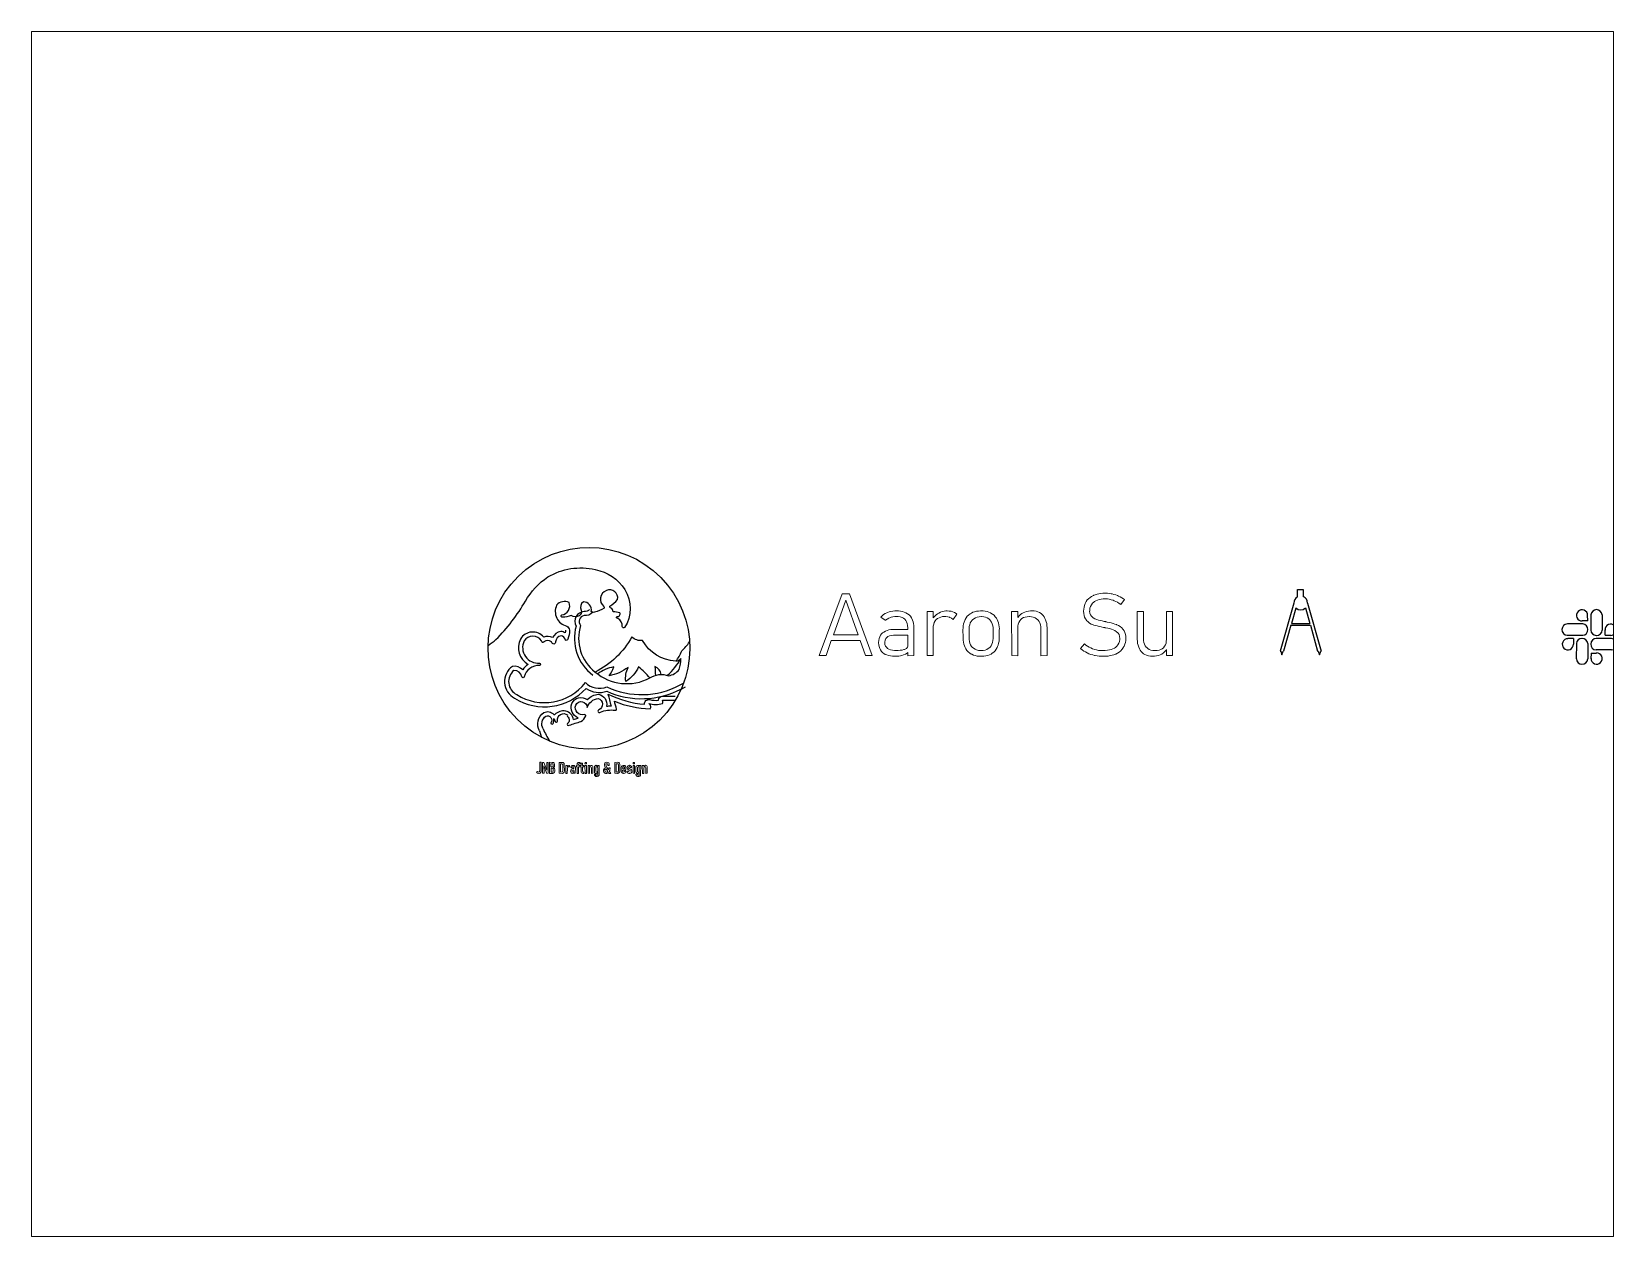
# Paper-space layout 'Layout2' of a CAD drawing. Header units: inches. Extents: x 1.05 to 9.45, y 0.8 to 7.2.
# The model-space entities are those that its viewports show. They can reach past a viewport. Long polylines and large blocks are cut down to what shows.
import ezdxf

# ---------------------------------------------------------------- set-up
doc = ezdxf.new("R2010")
doc.units = ezdxf.units.IN
doc.header["$MEASUREMENT"] = 0
doc.layers.add('T-Shirt Design', color=7, linetype='Continuous')

msp = doc.modelspace()

# ---------------------------------------------------------------- linework, layer by layer
at = {"layer": 'T-Shirt Design'}
for p, q in [((49.97, 72.85), (50.76, 72.07)), ((49.45, 71.37), (48.66, 70.58)), ((49.55, 71.78), (49.25, 72.07)), ((49.55, 71.78), (49.27, 71.5)), ((49.39, 72.26), (50.18, 71.48)), ((51.67, 72.11), (50.89, 71.32)), ((51.18, 71.95), (50.9, 72.22)), ((51.18, 71.95), (51.47, 72.24)), ((52.26, 71.53), (51.48, 70.74)), ((50.04, 70.79), (49.25, 69.99)), ((50.73, 70.63), (51.52, 69.85)), ((51.38, 70.31), (51.65, 70.59)), ((51.38, 70.31), (51.67, 70.02)), ((49.73, 70.14), (49.44, 69.85)), ((49.73, 70.14), (50.01, 69.86)), ((50.14, 70.04), (50.93, 69.25)), ((33.07, 58.37), (33.37, 58.67)), ((33.46, 57.98), (33.07, 58.37)), ((33.37, 58.67), (33.75, 58.3)), ((34.29, 58.19), (37.48, 56.45)), ((34.44, 57.83), (35.48, 57.26)), ((33.59, 57.48), (35.38, 54.31)), ((33.96, 57.34), (34.54, 56.31)), ((34.54, 56.31), (35.48, 57.26)), ((34.6, 56.2), (35.59, 57.2)), ((35.59, 57.2), (37.3, 56.26)), ((37.46, 56.42), (37.48, 56.45)), ((37.59, 56.17), (37.46, 56.42)), ((34.6, 56.2), (35.56, 54.5)), ((37.33, 56.29), (37.3, 56.26)), ((37.33, 56.29), (37.59, 56.17)), ((35.38, 54.31), (35.41, 54.35)), ((35.41, 54.35), (35.66, 54.2)), ((35.53, 54.47), (35.56, 54.5)), ((35.66, 54.2), (35.53, 54.47)), ((1.65, 11.9), (2.08, 11.67))]:
    msp.add_line(p, q, dxfattribs=at)
at = {"layer": 'T-Shirt Design', "color": 139, "lineweight": 0}
for p, q in [((27.83, 50.77), (27.52, 50.46)), ((30.11, 48.51), (27.83, 50.77)), ((27.52, 50.46), (28.96, 49.03)), ((23.56, 48.34), (23.45, 48.24)), ((23.67, 48.43), (23.56, 48.34)), ((23.78, 48.51), (23.67, 48.43)), ((23.83, 48.54), (23.78, 48.51)), ((23.94, 48.61), (23.83, 48.54)), ((24.07, 48.68), (23.94, 48.61)), ((24.2, 48.74), (24.07, 48.68)), ((24.26, 48.76), (24.2, 48.74)), ((24.39, 48.81), (24.26, 48.76)), ((24.28, 48.3), (24.4, 48.35)), ((24.52, 48.84), (24.39, 48.81)), ((24.4, 48.35), (24.54, 48.4)), ((24.66, 48.88), (24.52, 48.84)), ((24.54, 48.4), (24.68, 48.43)), ((24.76, 48.9), (24.66, 48.88)), ((24.68, 48.43), (24.83, 48.46)), ((24.83, 48.46), (24.76, 48.9)), ((26.34, 49.26), (26.02, 48.95)), ((26.02, 48.95), (27.41, 47.57)), ((27.73, 47.89), (26.34, 49.26)), ((28.96, 49.03), (29.04, 48.94)), ((29.04, 48.94), (29.13, 48.82)), ((29.13, 48.82), (29.19, 48.7)), ((29.19, 48.7), (29.22, 48.58)), ((29.23, 48.34), (29.19, 48.22)), ((29.22, 48.58), (29.24, 48.45)), ((29.24, 48.45), (29.23, 48.34)), ((29.5, 48.46), (29.49, 48.51)), ((29.49, 48.51), (29.8, 48.2)), ((29.51, 48.33), (29.5, 48.46)), ((29.8, 48.2), (30.11, 48.51)), ((22.88, 47.22), (22.87, 47.08)), ((22.91, 47.36), (22.88, 47.22)), ((22.95, 47.5), (22.91, 47.36)), ((22.96, 47.52), (22.95, 47.5)), ((23.01, 47.63), (22.96, 47.52)), ((23.07, 47.75), (23.01, 47.63)), ((23.14, 47.87), (23.07, 47.75)), ((23.22, 47.98), (23.14, 47.87)), ((23.32, 48.1), (23.22, 47.98)), ((23.42, 48.21), (23.32, 48.1)), ((23.32, 47.24), (23.35, 47.35)), ((23.32, 47.18), (23.32, 47.24)), ((23.35, 47.35), (23.4, 47.47)), ((23.4, 47.47), (23.46, 47.59)), ((23.45, 48.24), (23.42, 48.21)), ((23.46, 47.59), (23.54, 47.71)), ((23.54, 47.71), (23.64, 47.83)), ((23.64, 47.83), (23.75, 47.95)), ((23.75, 47.95), (23.85, 48.04)), ((23.85, 48.04), (23.96, 48.13)), ((23.96, 48.13), (24.08, 48.2)), ((24.08, 48.2), (24.21, 48.27)), ((24.21, 48.27), (24.28, 48.3)), ((25.64, 47.2), (25.53, 47.15)), ((25.66, 47.21), (25.64, 47.2)), ((25.8, 47.26), (25.66, 47.21)), ((25.93, 47.29), (25.8, 47.26)), ((26.07, 47.31), (25.93, 47.29)), ((26.21, 47.3), (26.07, 47.31)), ((26.24, 47.3), (26.21, 47.3)), ((26.36, 47.27), (26.24, 47.3)), ((26.48, 47.23), (26.36, 47.27)), ((26.6, 47.16), (26.48, 47.23)), ((27.41, 47.57), (27.46, 47.53)), ((27.46, 47.53), (27.58, 47.42)), ((27.58, 47.42), (27.7, 47.33)), ((27.7, 47.33), (27.82, 47.26)), ((27.85, 47.79), (27.73, 47.89)), ((27.82, 47.26), (27.94, 47.2)), ((27.97, 47.7), (27.85, 47.79)), ((27.94, 47.2), (28.06, 47.15)), ((28.09, 47.64), (27.97, 47.7)), ((28.21, 47.6), (28.09, 47.64)), ((28.33, 47.59), (28.21, 47.6)), ((28.35, 47.59), (28.33, 47.59)), ((28.48, 47.59), (28.35, 47.59)), ((28.6, 47.63), (28.48, 47.59)), ((28.72, 47.68), (28.6, 47.63)), ((28.65, 47.14), (28.77, 47.19)), ((28.84, 47.76), (28.72, 47.68)), ((28.77, 47.19), (28.89, 47.26)), ((28.95, 47.86), (28.84, 47.76)), ((28.89, 47.26), (29.01, 47.34)), ((29.06, 47.98), (28.95, 47.86)), ((29.01, 47.34), (29.12, 47.45)), ((29.14, 48.1), (29.06, 47.98)), ((29.12, 47.45), (29.22, 47.56)), ((29.19, 48.22), (29.14, 48.1)), ((29.22, 47.56), (29.31, 47.67)), ((29.31, 47.67), (29.38, 47.79)), ((29.38, 47.79), (29.44, 47.91)), ((29.44, 47.91), (29.48, 48.03)), ((29.48, 48.04), (29.51, 48.19)), ((29.48, 48.03), (29.48, 48.04)), ((29.51, 48.19), (29.51, 48.33)), ((22.87, 47.08), (22.87, 46.95)), ((22.87, 46.95), (22.9, 46.82)), ((22.9, 46.82), (22.91, 46.77)), ((22.91, 46.77), (22.95, 46.65)), ((22.95, 46.65), (23.01, 46.52)), ((23.01, 46.52), (23.08, 46.41)), ((23.08, 46.41), (23.17, 46.29)), ((23.17, 46.29), (23.27, 46.18)), ((23.27, 46.18), (23.27, 46.18)), ((23.27, 46.18), (23.39, 46.07)), ((23.31, 47.05), (23.32, 47.18)), ((23.33, 46.92), (23.31, 47.05)), ((23.37, 46.79), (23.33, 46.92)), ((23.43, 46.67), (23.37, 46.79)), ((23.39, 46.07), (23.51, 45.99)), ((23.52, 46.56), (23.43, 46.67)), ((23.57, 46.51), (23.52, 46.56)), ((23.57, 46.5), (23.57, 46.51)), ((23.68, 46.41), (23.57, 46.5)), ((23.81, 46.35), (23.68, 46.41)), ((23.93, 46.33), (23.81, 46.35)), ((23.96, 46.33), (23.93, 46.33)), ((24.09, 46.34), (23.96, 46.33)), ((24.23, 46.38), (24.09, 46.34)), ((24.36, 46.44), (24.23, 46.38)), ((24.38, 46.45), (24.36, 46.44)), ((24.48, 46.5), (24.38, 46.45)), ((24.59, 46.56), (24.48, 46.5)), ((24.5, 46), (24.61, 46.06)), ((24.71, 46.64), (24.59, 46.56)), ((24.61, 46.06), (24.72, 46.13)), ((24.85, 46.73), (24.71, 46.64)), ((24.72, 46.13), (24.85, 46.2)), ((24.92, 46.78), (24.85, 46.73)), ((24.85, 46.2), (24.98, 46.29)), ((24.94, 46.79), (24.92, 46.78)), ((24.96, 46.81), (24.94, 46.79)), ((25, 46.83), (24.96, 46.81)), ((24.98, 46.29), (25.12, 46.38)), ((25.03, 46.85), (25, 46.83)), ((25.16, 46.94), (25.03, 46.85)), ((25.12, 46.38), (25.19, 46.43)), ((25.29, 47.02), (25.16, 46.94)), ((25.19, 46.43), (25.21, 46.45)), ((25.21, 46.45), (25.23, 46.46)), ((25.23, 46.46), (25.25, 46.47)), ((25.25, 46.47), (25.38, 46.56)), ((25.41, 47.09), (25.29, 47.02)), ((25.38, 46.56), (25.5, 46.64)), ((25.53, 47.15), (25.41, 47.09)), ((25.5, 46.64), (25.62, 46.7)), ((25.62, 46.7), (25.73, 46.76)), ((25.73, 46.76), (25.74, 46.76)), ((25.74, 46.76), (25.87, 46.82)), ((25.87, 46.82), (26.01, 46.84)), ((26.01, 46.84), (26.14, 46.85)), ((26.14, 46.85), (26.17, 46.85)), ((26.17, 46.85), (26.29, 46.82)), ((26.29, 46.82), (26.41, 46.75)), ((26.41, 46.75), (26.53, 46.66)), ((26.53, 46.66), (26.53, 46.65)), ((26.53, 46.65), (26.58, 46.6)), ((26.58, 46.6), (26.67, 46.49)), ((26.72, 47.08), (26.6, 47.16)), ((26.67, 46.49), (26.73, 46.37)), ((26.82, 46.98), (26.72, 47.08)), ((26.73, 46.37), (26.76, 46.25)), ((26.76, 46.25), (26.78, 46.12)), ((26.78, 46.12), (26.77, 45.98)), ((26.83, 46.98), (26.82, 46.98)), ((26.93, 46.87), (26.83, 46.98)), ((27.02, 46.75), (26.93, 46.87)), ((27.09, 46.63), (27.02, 46.75)), ((27.15, 46.51), (27.09, 46.63)), ((27.18, 46.38), (27.15, 46.51)), ((27.19, 46.35), (27.18, 46.38)), ((27.21, 46.21), (27.19, 46.35)), ((27.2, 45.94), (27.22, 46.08)), ((27.22, 46.08), (27.21, 46.21)), ((28.06, 47.15), (28.18, 47.12)), ((28.18, 47.12), (28.3, 47.1)), ((28.3, 47.1), (28.4, 47.1)), ((28.4, 47.1), (28.53, 47.11)), ((28.53, 47.11), (28.65, 47.14)), ((23.51, 45.99), (23.63, 45.93)), ((23.63, 45.93), (23.75, 45.89)), ((23.75, 45.89), (23.88, 45.87)), ((23.88, 45.87), (23.91, 45.86)), ((23.91, 45.86), (24.05, 45.87)), ((24.05, 45.87), (24.19, 45.89)), ((24.19, 45.89), (24.32, 45.92)), ((24.32, 45.92), (24.45, 45.98)), ((24.45, 45.98), (24.5, 46)), ((26.05, 44.95), (25.93, 44.87)), ((26.16, 45.04), (26.05, 44.95)), ((26.26, 45.14), (26.16, 45.04)), ((26.3, 45.18), (26.26, 45.14)), ((26.41, 45.3), (26.3, 45.18)), ((26.51, 45.42), (26.41, 45.3)), ((26.49, 44.79), (26.6, 44.89)), ((26.59, 45.54), (26.51, 45.42)), ((26.66, 45.66), (26.59, 45.54)), ((26.6, 44.89), (26.65, 44.94)), ((26.65, 44.94), (26.75, 45.06)), ((26.71, 45.77), (26.66, 45.66)), ((26.75, 45.89), (26.71, 45.77)), ((26.77, 45.98), (26.75, 45.89)), ((26.75, 45.06), (26.85, 45.17)), ((26.85, 45.17), (26.93, 45.29)), ((26.93, 45.29), (27, 45.4)), ((27, 45.4), (27.06, 45.52)), ((27.06, 45.52), (27.11, 45.63)), ((27.11, 45.63), (27.13, 45.66)), ((27.13, 45.66), (27.17, 45.8)), ((27.17, 45.8), (27.2, 45.94)), ((20.96, 43.79), (20.84, 43.72)), ((21.08, 43.83), (20.96, 43.79)), ((21.21, 43.86), (21.08, 43.83)), ((21.34, 43.87), (21.21, 43.86)), ((21.42, 43.87), (21.34, 43.87)), ((21.54, 43.85), (21.42, 43.87)), ((21.66, 43.82), (21.54, 43.85)), ((21.78, 43.77), (21.66, 43.82)), ((21.9, 43.71), (21.78, 43.77)), ((25.13, 44.57), (24.99, 44.56)), ((24.99, 44.56), (25.05, 44.12)), ((25.05, 44.12), (25.06, 44.12)), ((25.06, 44.12), (25.2, 44.14)), ((25.27, 44.6), (25.13, 44.57)), ((25.2, 44.14), (25.34, 44.16)), ((25.41, 44.63), (25.27, 44.6)), ((25.34, 44.16), (25.47, 44.2)), ((25.54, 44.68), (25.41, 44.63)), ((25.47, 44.2), (25.61, 44.24)), ((25.67, 44.73), (25.54, 44.68)), ((25.61, 44.24), (25.62, 44.24)), ((25.62, 44.24), (25.74, 44.29)), ((25.69, 44.74), (25.67, 44.73)), ((25.81, 44.8), (25.69, 44.74)), ((25.74, 44.29), (25.87, 44.35)), ((25.93, 44.87), (25.81, 44.8)), ((25.87, 44.35), (26, 44.42)), ((26, 44.42), (26.12, 44.49)), ((26.12, 44.49), (26.16, 44.52)), ((26.16, 44.52), (26.27, 44.6)), ((26.27, 44.6), (26.38, 44.69)), ((26.38, 44.69), (26.49, 44.79)), ((19.92, 42.76), (19.6, 42.44)), ((20.23, 42.45), (19.92, 42.76)), ((20.23, 42.88), (20.21, 42.75)), ((20.21, 42.75), (20.21, 42.61)), ((20.21, 42.61), (20.23, 42.47)), ((20.25, 42.97), (20.23, 42.88)), ((20.3, 43.09), (20.25, 42.97)), ((20.36, 43.21), (20.3, 43.09)), ((20.44, 43.33), (20.36, 43.21)), ((20.53, 43.44), (20.44, 43.33)), ((20.48, 42.51), (20.49, 42.61)), ((20.49, 42.61), (20.52, 42.74)), ((20.52, 42.74), (20.58, 42.86)), ((20.61, 43.53), (20.53, 43.44)), ((20.58, 42.86), (20.66, 42.98)), ((20.72, 43.64), (20.61, 43.53)), ((20.66, 42.98), (20.76, 43.09)), ((20.84, 43.72), (20.72, 43.64)), ((20.76, 43.09), (20.77, 43.1)), ((20.77, 43.1), (20.88, 43.2)), ((20.88, 43.2), (21, 43.28)), ((21, 43.28), (21.12, 43.34)), ((21.12, 43.34), (21.25, 43.37)), ((21.25, 43.37), (21.37, 43.38)), ((21.37, 43.38), (21.4, 43.38)), ((21.4, 43.38), (21.52, 43.36)), ((21.52, 43.36), (21.64, 43.32)), ((21.64, 43.32), (21.77, 43.26)), ((21.77, 43.26), (21.89, 43.18)), ((21.89, 43.18), (22, 43.07)), ((22.02, 43.64), (21.9, 43.71)), ((22, 43.07), (23.39, 41.7)), ((22.14, 43.55), (22.02, 43.64)), ((22.26, 43.44), (22.14, 43.55)), ((22.31, 43.39), (22.26, 43.44)), ((23.7, 42.02), (22.31, 43.39)), ((19.6, 42.44), (21.89, 40.19)), ((20.23, 42.47), (20.23, 42.45)), ((20.49, 42.39), (20.48, 42.51)), ((20.53, 42.26), (20.49, 42.39)), ((20.59, 42.14), (20.53, 42.26)), ((20.67, 42.02), (20.59, 42.14)), ((20.75, 41.94), (20.67, 42.02)), ((22.2, 40.5), (20.75, 41.94)), ((23.39, 41.7), (23.7, 42.02)), ((17.66, 40.4), (17.62, 40.28)), ((17.72, 40.52), (17.66, 40.4)), ((17.79, 40.63), (17.72, 40.52)), ((17.88, 40.75), (17.79, 40.63)), ((17.98, 40.86), (17.88, 40.75)), ((18.01, 40.9), (17.98, 40.86)), ((18.12, 41), (18.01, 40.9)), ((18.07, 40.25), (18.12, 40.37)), ((18.23, 41.09), (18.12, 41)), ((18.12, 40.37), (18.2, 40.49)), ((18.2, 40.49), (18.3, 40.6)), ((18.35, 41.17), (18.23, 41.09)), ((18.3, 40.6), (18.33, 40.63)), ((18.33, 40.63), (18.45, 40.73)), ((18.47, 41.23), (18.35, 41.17)), ((18.45, 40.73), (18.56, 40.8)), ((18.59, 41.28), (18.47, 41.23)), ((18.56, 40.8), (18.69, 40.85)), ((18.63, 41.29), (18.59, 41.28)), ((18.76, 41.32), (18.63, 41.29)), ((18.69, 40.85), (18.81, 40.88)), ((18.9, 41.34), (18.76, 41.32)), ((18.81, 40.88), (18.94, 40.89)), ((19.04, 41.33), (18.9, 41.34)), ((18.94, 40.89), (19.01, 40.88)), ((19.01, 40.88), (19.13, 40.86)), ((19.17, 41.31), (19.04, 41.33)), ((19.13, 40.86), (19.25, 40.81)), ((19.28, 41.28), (19.17, 41.31)), ((19.25, 40.81), (19.37, 40.74)), ((19.4, 41.24), (19.28, 41.28)), ((19.37, 40.74), (19.49, 40.66)), ((19.52, 41.18), (19.4, 41.24)), ((19.49, 40.66), (19.61, 40.55)), ((19.64, 41.1), (19.52, 41.18)), ((19.61, 40.55), (19.99, 40.18)), ((19.75, 41.02), (19.64, 41.1)), ((19.87, 40.92), (19.75, 41.02)), ((19.92, 40.87), (19.87, 40.92)), ((20.3, 40.49), (19.92, 40.87)), ((20.41, 40.38), (20.3, 40.49)), ((20.5, 40.27), (20.41, 40.38)), ((21.89, 40.19), (22.2, 40.5)), ((16.28, 39.14), (16.21, 39.07)), ((16.39, 39.24), (16.28, 39.14)), ((16.5, 39.33), (16.39, 39.24)), ((16.6, 39.38), (16.5, 39.33)), ((16.73, 39.43), (16.6, 39.38)), ((16.87, 39.46), (16.73, 39.43)), ((16.95, 39.47), (16.87, 39.46)), ((17.02, 39.01), (16.95, 39.47)), ((17.6, 40.17), (17.58, 40.03)), ((17.58, 40.03), (17.58, 39.9)), ((17.58, 39.9), (17.6, 39.76)), ((17.62, 40.28), (17.6, 40.17)), ((17.6, 39.76), (17.64, 39.62)), ((17.64, 39.62), (17.66, 39.56)), ((17.66, 39.56), (17.72, 39.44)), ((17.72, 39.44), (17.78, 39.32)), ((17.78, 39.32), (17.86, 39.21)), ((17.86, 39.21), (17.96, 39.1)), ((18.03, 39.99), (18.04, 40.12)), ((18.03, 39.97), (18.03, 39.99)), ((18.05, 39.84), (18.03, 39.97)), ((18.04, 40.12), (18.07, 40.25)), ((18.08, 39.72), (18.05, 39.84)), ((18.14, 39.6), (18.08, 39.72)), ((18.22, 39.48), (18.14, 39.6)), ((18.31, 39.37), (18.22, 39.48)), ((18.38, 39.3), (18.31, 39.37)), ((18.75, 38.93), (18.38, 39.3)), ((19.99, 40.18), (20.05, 40.11)), ((20.05, 40.11), (20.15, 39.99)), ((20.15, 39.99), (20.23, 39.87)), ((20.23, 39.87), (20.28, 39.75)), ((20.3, 39.22), (20.24, 39.1)), ((20.28, 39.75), (20.32, 39.63)), ((20.33, 39.34), (20.3, 39.22)), ((20.32, 39.63), (20.34, 39.51)), ((20.34, 39.47), (20.33, 39.34)), ((20.34, 39.51), (20.34, 39.47)), ((20.58, 40.15), (20.5, 40.27)), ((20.65, 40.03), (20.58, 40.15)), ((20.7, 39.92), (20.65, 40.03)), ((20.73, 39.86), (20.7, 39.92)), ((20.7, 39.08), (20.75, 39.2)), ((20.76, 39.72), (20.73, 39.86)), ((20.75, 39.2), (20.77, 39.31)), ((20.78, 39.58), (20.76, 39.72)), ((20.77, 39.31), (20.79, 39.44)), ((20.79, 39.44), (20.78, 39.58)), ((15.59, 38.38), (15.28, 38.07)), ((15.28, 38.07), (17.56, 35.81)), ((15.92, 38.06), (15.59, 38.38)), ((15.93, 38.5), (15.91, 38.36)), ((15.91, 38.36), (15.91, 38.22)), ((15.91, 38.22), (15.92, 38.08)), ((15.92, 38.08), (15.92, 38.06)), ((15.95, 38.59), (15.93, 38.5)), ((15.99, 38.72), (15.95, 38.59)), ((16.05, 38.84), (15.99, 38.72)), ((16.13, 38.96), (16.05, 38.84)), ((16.21, 39.07), (16.13, 38.96)), ((16.16, 38.13), (16.17, 38.25)), ((16.17, 38), (16.16, 38.13)), ((16.17, 38.25), (16.21, 38.37)), ((16.21, 37.88), (16.17, 38)), ((16.21, 38.37), (16.26, 38.49)), ((16.26, 38.49), (16.34, 38.61)), ((16.34, 38.61), (16.45, 38.73)), ((16.45, 38.73), (16.51, 38.78)), ((16.51, 38.78), (16.62, 38.87)), ((16.62, 38.87), (16.73, 38.94)), ((16.73, 38.94), (16.75, 38.94)), ((16.75, 38.94), (16.88, 38.99)), ((16.88, 38.99), (17.02, 39.01)), ((17.96, 39.1), (18.06, 38.98)), ((18.06, 38.98), (18.44, 38.62)), ((18.44, 38.62), (18.5, 38.56)), ((18.5, 38.56), (18.61, 38.46)), ((18.61, 38.46), (18.73, 38.37)), ((18.73, 38.37), (18.85, 38.3)), ((18.87, 38.82), (18.75, 38.93)), ((18.85, 38.3), (18.96, 38.24)), ((18.99, 38.73), (18.87, 38.82)), ((18.96, 38.24), (19.08, 38.2)), ((19.11, 38.67), (18.99, 38.73)), ((19.08, 38.2), (19.2, 38.17)), ((19.23, 38.62), (19.11, 38.67)), ((19.2, 38.17), (19.33, 38.14)), ((19.36, 38.59), (19.23, 38.62)), ((19.33, 38.14), (19.47, 38.14)), ((19.43, 38.58), (19.36, 38.59)), ((19.56, 38.59), (19.43, 38.58)), ((19.47, 38.14), (19.61, 38.15)), ((19.68, 38.62), (19.56, 38.59)), ((19.61, 38.15), (19.74, 38.18)), ((19.8, 38.67), (19.68, 38.62)), ((19.74, 38.18), (19.78, 38.19)), ((19.78, 38.19), (19.9, 38.24)), ((19.92, 38.74), (19.8, 38.67)), ((19.9, 38.24), (20.02, 38.3)), ((20.04, 38.84), (19.92, 38.74)), ((20.02, 38.3), (20.14, 38.38)), ((20.06, 38.86), (20.04, 38.84)), ((20.16, 38.98), (20.06, 38.86)), ((20.14, 38.38), (20.25, 38.47)), ((20.24, 39.1), (20.16, 38.98)), ((20.25, 38.47), (20.36, 38.57)), ((20.36, 38.57), (20.39, 38.61)), ((20.39, 38.61), (20.49, 38.72)), ((20.49, 38.72), (20.58, 38.84)), ((20.58, 38.84), (20.65, 38.96)), ((20.65, 38.96), (20.7, 39.08)), ((14.14, 36.86), (14.02, 36.79)), ((14.26, 36.9), (14.14, 36.86)), ((14.4, 36.94), (14.26, 36.91)), ((14.26, 36.91), (14.26, 36.9)), ((14.54, 36.96), (14.4, 36.94)), ((14.67, 36.96), (14.54, 36.96)), ((14.81, 36.94), (14.67, 36.96)), ((14.86, 36.93), (14.81, 36.94)), ((14.98, 36.88), (14.86, 36.93)), ((15.1, 36.82), (14.98, 36.88)), ((16.27, 37.76), (16.21, 37.88)), ((16.35, 37.64), (16.27, 37.76)), ((16.43, 37.55), (16.35, 37.64)), ((17.88, 36.13), (16.43, 37.55)), ((13.24, 35.78), (13.21, 35.65)), ((13.29, 35.92), (13.24, 35.78)), ((13.3, 35.96), (13.29, 35.92)), ((13.36, 36.08), (13.3, 35.96)), ((13.43, 36.2), (13.36, 36.08)), ((13.51, 36.32), (13.43, 36.2)), ((13.6, 36.43), (13.51, 36.32)), ((13.68, 36.52), (13.6, 36.43)), ((13.62, 35.61), (13.66, 35.74)), ((13.66, 35.74), (13.72, 35.88)), ((13.79, 36.62), (13.68, 36.52)), ((13.72, 35.88), (13.73, 35.91)), ((13.73, 35.91), (13.81, 36.03)), ((13.91, 36.71), (13.79, 36.62)), ((13.81, 36.03), (13.89, 36.14)), ((13.89, 36.14), (13.98, 36.25)), ((14.02, 36.79), (13.91, 36.71)), ((13.98, 36.25), (14.06, 36.32)), ((14.06, 36.32), (14.18, 36.41)), ((14.18, 36.41), (14.3, 36.47)), ((14.3, 36.47), (14.42, 36.51)), ((14.42, 36.51), (14.55, 36.52)), ((15.22, 36.14), (14.49, 35.41)), ((14.55, 36.52), (14.65, 36.51)), ((14.65, 36.51), (14.77, 36.48)), ((14.77, 36.48), (14.89, 36.42)), ((14.79, 35.12), (15.52, 35.85)), ((14.89, 36.42), (15.01, 36.34)), ((15.01, 36.34), (15.13, 36.24)), ((15.22, 36.75), (15.1, 36.82)), ((15.13, 36.24), (15.22, 36.14)), ((15.33, 36.66), (15.22, 36.75)), ((15.42, 36.58), (15.33, 36.66)), ((16.89, 35.13), (15.42, 36.58)), ((15.52, 35.85), (16.08, 35.3)), ((17.56, 35.81), (17.88, 36.13)), ((10.39, 34.95), (10.02, 34.57)), ((10.02, 34.57), (12.05, 30.23)), ((14.76, 32.97), (10.39, 34.95)), ((13.21, 35.65), (13.2, 35.51)), ((13.2, 35.51), (13.21, 35.38)), ((13.21, 35.38), (13.59, 35.45)), ((13.59, 35.45), (13.6, 35.47)), ((13.6, 35.47), (13.62, 35.61)), ((14.13, 34.78), (14.11, 34.66)), ((14.11, 34.66), (14.11, 34.57)), ((14.11, 34.57), (14.13, 34.44)), ((14.16, 34.91), (14.13, 34.78)), ((14.21, 35.03), (14.16, 34.91)), ((14.28, 35.15), (14.21, 35.03)), ((14.37, 35.27), (14.28, 35.15)), ((14.47, 35.38), (14.37, 35.27)), ((14.49, 35.41), (14.47, 35.38)), ((14.56, 34.68), (14.57, 34.76)), ((14.56, 34.55), (14.56, 34.68)), ((14.61, 34.43), (14.56, 34.55)), ((14.57, 34.76), (14.61, 34.88)), ((14.61, 34.88), (14.69, 35)), ((14.69, 35), (14.79, 35.12)), ((15.81, 34.58), (15.7, 34.45)), ((15.91, 34.69), (15.81, 34.58)), ((15.99, 34.8), (15.91, 34.69)), ((16.06, 34.91), (15.99, 34.8)), ((16.09, 34.97), (16.06, 34.91)), ((16.08, 35.3), (16.12, 35.24)), ((16.14, 35.12), (16.09, 34.97)), ((16.12, 35.24), (16.14, 35.12)), ((16.26, 34.5), (16.33, 34.63)), ((16.33, 34.63), (16.38, 34.75)), ((16.38, 34.77), (16.42, 34.91)), ((16.38, 34.75), (16.38, 34.77)), ((16.42, 34.91), (16.42, 34.96)), ((16.42, 34.96), (16.58, 34.81)), ((16.58, 34.81), (16.89, 35.13)), ((11.7, 32.02), (10.54, 34.43)), ((10.54, 34.43), (12.96, 33.3)), ((14.13, 34.44), (14.17, 34.32)), ((14.17, 34.32), (14.23, 34.2)), ((14.23, 34.2), (14.31, 34.08)), ((14.31, 34.08), (14.41, 33.97)), ((14.41, 33.97), (14.41, 33.96)), ((14.41, 33.96), (14.53, 33.86)), ((14.53, 33.86), (14.64, 33.78)), ((14.69, 34.31), (14.61, 34.43)), ((14.64, 33.78), (14.77, 33.73)), ((14.72, 34.28), (14.69, 34.31)), ((14.83, 34.19), (14.72, 34.28)), ((14.77, 33.73), (14.89, 33.69)), ((14.95, 34.14), (14.83, 34.19)), ((14.89, 33.69), (15.02, 33.67)), ((15.08, 34.13), (14.95, 34.14)), ((15.02, 33.67), (15.15, 33.67)), ((15.17, 34.13), (15.08, 34.13)), ((15.15, 33.67), (15.24, 33.68)), ((15.28, 34.16), (15.17, 34.13)), ((15.24, 33.68), (15.36, 33.71)), ((15.4, 34.22), (15.28, 34.16)), ((15.36, 33.71), (15.47, 33.76)), ((15.52, 34.29), (15.4, 34.22)), ((15.47, 33.76), (15.59, 33.82)), ((15.64, 34.39), (15.52, 34.29)), ((15.59, 33.82), (15.71, 33.9)), ((15.7, 34.45), (15.64, 34.39)), ((15.71, 33.9), (15.83, 34)), ((15.83, 34), (15.95, 34.11)), ((15.95, 34.11), (16.05, 34.21)), ((16.05, 34.21), (16.14, 34.32)), ((16.14, 34.32), (16.22, 34.43)), ((16.22, 34.43), (16.26, 34.5)), ((12.96, 33.3), (11.7, 32.02)), ((11.89, 31.62), (13.36, 33.11)), ((13.36, 33.11), (14.41, 32.62)), ((14.41, 32.62), (14.76, 32.97)), ((12.4, 30.58), (11.89, 31.62)), ((12.05, 30.23), (12.4, 30.58)), ((8.13, 15.2), (8.06, 15.12)), ((8.06, 15.12), (8.13, 15.05)), ((8.21, 15.12), (8.13, 15.2)), ((8.13, 15.05), (8.21, 15.12)), ((8.29, 15.04), (8.22, 14.97)), ((8.22, 14.97), (8.62, 14.57)), ((8.7, 14.64), (8.29, 15.04)), ((8.42, 15.15), (8.41, 15.14)), ((8.41, 15.14), (8.43, 15.08)), ((8.44, 15.21), (8.42, 15.15)), ((8.43, 15.08), (8.44, 15.05)), ((8.45, 15.22), (8.44, 15.21)), ((8.44, 15.05), (8.49, 15)), ((8.5, 15.25), (8.45, 15.22)), ((8.49, 15), (8.66, 14.83)), ((8.52, 15.25), (8.5, 15.25)), ((8.58, 15.24), (8.52, 15.25)), ((8.53, 15.13), (8.55, 15.18)), ((8.56, 15.08), (8.53, 15.13)), ((8.61, 15.36), (8.54, 15.29)), ((8.54, 15.29), (8.58, 15.24)), ((8.55, 15.18), (8.58, 15.2)), ((8.56, 15.07), (8.56, 15.08)), ((8.73, 14.91), (8.56, 15.07)), ((8.58, 15.24), (8.58, 15.24)), ((8.58, 15.2), (8.62, 15.2)), ((9.06, 14.91), (8.61, 15.36)), ((8.62, 15.2), (8.66, 15.17)), ((8.66, 15.17), (8.82, 15.01)), ((8.77, 15.52), (8.69, 15.45)), ((8.69, 15.45), (9.1, 15.05)), ((8.82, 15.47), (8.77, 15.52)), ((8.83, 15.6), (8.81, 15.54)), ((8.81, 15.54), (8.81, 15.51)), ((8.81, 15.51), (8.82, 15.47)), ((8.82, 15.01), (8.85, 14.97)), ((8.84, 15.62), (8.83, 15.6)), ((8.9, 15.65), (8.84, 15.62)), ((8.85, 14.97), (8.85, 14.93)), ((8.86, 15.46), (8.88, 15.51)), ((8.88, 15.41), (8.86, 15.46)), ((8.88, 15.51), (8.93, 15.54)), ((8.89, 15.4), (8.88, 15.41)), ((9.17, 15.12), (8.89, 15.4)), ((8.94, 15.65), (8.9, 15.65)), ((8.93, 15.54), (8.94, 15.53)), ((8.99, 15.64), (8.94, 15.65)), ((8.94, 15.53), (8.99, 15.5)), ((9.04, 15.6), (8.99, 15.64)), ((8.99, 15.5), (9.27, 15.22)), ((9.34, 15.3), (9.04, 15.6)), ((9.1, 15.05), (9.17, 15.12)), ((9.27, 15.22), (9.34, 15.3)), ((6.77, 13.82), (6.71, 13.78)), ((6.82, 13.84), (6.77, 13.82)), ((6.84, 13.84), (6.82, 13.84)), ((6.89, 13.82), (6.84, 13.84)), ((6.94, 13.79), (6.89, 13.82)), ((7.26, 14.33), (7.12, 14.18)), ((7.12, 14.18), (7.68, 13.62)), ((7.31, 14.37), (7.26, 14.33)), ((7.26, 14.18), (7.33, 14.26)), ((7.69, 13.76), (7.26, 14.18)), ((7.34, 14.38), (7.31, 14.37)), ((7.33, 14.26), (7.38, 14.28)), ((7.4, 14.38), (7.34, 14.38)), ((7.38, 14.28), (7.42, 14.26)), ((7.42, 14.38), (7.4, 14.38)), ((7.47, 14.35), (7.42, 14.38)), ((7.42, 14.26), (7.76, 13.92)), ((7.5, 14.33), (7.47, 14.35)), ((7.83, 14), (7.5, 14.33)), ((7.7, 14.46), (7.68, 14.4)), ((7.68, 14.4), (7.68, 14.38)), ((7.68, 14.38), (7.69, 14.32)), ((7.69, 14.32), (7.71, 14.27)), ((7.76, 13.84), (7.69, 13.76)), ((7.73, 14.49), (7.7, 14.46)), ((7.71, 14.27), (7.75, 14.22)), ((7.78, 14.52), (7.73, 14.49)), ((7.75, 14.22), (7.89, 14.08)), ((7.76, 13.92), (7.78, 13.88)), ((7.78, 13.88), (7.76, 13.84)), ((7.81, 14.54), (7.78, 14.52)), ((7.78, 14.36), (7.79, 14.42)), ((7.8, 14.31), (7.78, 14.36)), ((7.79, 14.42), (7.85, 14.44)), ((7.82, 14.3), (7.8, 14.31)), ((7.87, 14.54), (7.81, 14.54)), ((7.86, 14.26), (7.82, 14.3)), ((7.87, 13.95), (7.83, 14)), ((7.85, 14.44), (7.86, 14.44)), ((7.85, 13.79), (7.88, 13.84)), ((7.86, 14.44), (7.91, 14.4)), ((7.95, 14.36), (7.86, 14.26)), ((7.89, 14.53), (7.87, 14.54)), ((7.88, 13.92), (7.87, 13.95)), ((7.88, 13.86), (7.88, 13.92)), ((7.88, 13.84), (7.88, 13.86)), ((7.95, 14.51), (7.89, 14.53)), ((7.89, 14.08), (7.93, 14.05)), ((7.91, 14.4), (7.95, 14.36)), ((7.92, 14.2), (8.09, 14.37)), ((7.97, 14.15), (7.92, 14.2)), ((7.93, 14.05), (7.98, 14.03)), ((7.98, 14.48), (7.95, 14.51)), ((7.98, 14.71), (7.97, 14.69)), ((7.97, 14.69), (7.98, 14.63)), ((8.02, 14.12), (7.97, 14.15)), ((8.01, 14.76), (7.98, 14.71)), ((7.98, 14.63), (7.99, 14.6)), ((8.09, 14.37), (7.98, 14.48)), ((7.98, 14.03), (8.01, 14.02)), ((7.99, 14.6), (8.03, 14.55)), ((8.02, 14.79), (8.01, 14.76)), ((8.01, 14.02), (8.07, 14.02)), ((8.08, 14.83), (8.02, 14.79)), ((8.08, 14.14), (8.02, 14.12)), ((8.02, 14.12), (8.02, 14.12)), ((8.03, 14.55), (8.05, 14.53)), ((8.05, 14.53), (8.1, 14.51)), ((8.07, 14.68), (8.09, 14.72)), ((8.1, 14.63), (8.07, 14.68)), ((8.07, 14.02), (8.1, 14.04)), ((8.1, 14.83), (8.08, 14.83)), ((8.15, 14.31), (8.08, 14.24)), ((8.08, 14.24), (8.08, 14.24)), ((8.08, 14.24), (8.1, 14.19)), ((8.1, 14.19), (8.08, 14.14)), ((8.08, 14.14), (8.08, 14.14)), ((8.09, 14.72), (8.13, 14.74)), ((8.16, 14.84), (8.1, 14.83)), ((8.14, 14.61), (8.1, 14.63)), ((8.1, 14.51), (8.11, 14.51)), ((8.1, 14.04), (8.15, 14.07)), ((8.11, 14.51), (8.17, 14.51)), ((8.13, 14.74), (8.18, 14.72)), ((8.17, 14.61), (8.14, 14.61)), ((8.19, 14.26), (8.15, 14.31)), ((8.15, 14.31), (8.15, 14.31)), ((8.15, 14.07), (8.16, 14.09)), ((8.18, 14.84), (8.16, 14.84)), ((8.16, 14.09), (8.19, 14.14)), ((8.22, 14.63), (8.17, 14.61)), ((8.17, 14.51), (8.19, 14.51)), ((8.23, 14.81), (8.18, 14.84)), ((8.18, 14.71), (8.25, 14.79)), ((8.18, 14.72), (8.18, 14.71)), ((8.19, 14.51), (8.25, 14.53)), ((8.21, 14.2), (8.19, 14.26)), ((8.19, 14.14), (8.21, 14.19)), ((8.27, 14.45), (8.2, 14.38)), ((8.2, 14.38), (8.2, 14.37)), ((8.2, 14.37), (8.23, 14.35)), ((8.21, 14.19), (8.21, 14.2)), ((8.28, 14.66), (8.22, 14.63)), ((8.22, 14.63), (8.22, 14.63)), ((8.22, 14.63), (8.22, 14.63)), ((8.22, 14.63), (8.22, 14.63)), ((8.22, 14.63), (8.22, 14.63)), ((8.25, 14.79), (8.23, 14.81)), ((8.23, 14.35), (8.28, 14.32)), ((8.25, 14.79), (8.25, 14.79)), ((8.25, 14.53), (8.25, 14.54)), ((8.25, 14.54), (8.26, 14.54)), ((8.25, 14.53), (8.25, 14.53)), ((8.26, 14.54), (8.31, 14.56)), ((8.26, 14.54), (8.26, 14.54)), ((8.28, 14.45), (8.27, 14.45)), ((8.3, 14.67), (8.28, 14.66)), ((8.33, 14.42), (8.28, 14.45)), ((8.28, 14.32), (8.31, 14.32)), ((8.36, 14.67), (8.3, 14.67)), ((8.31, 14.56), (8.34, 14.56)), ((8.31, 14.32), (8.37, 14.33)), ((8.38, 14.44), (8.33, 14.42)), ((8.33, 14.42), (8.33, 14.42)), ((8.34, 14.56), (8.38, 14.54)), ((8.37, 14.67), (8.36, 14.67)), ((8.42, 14.64), (8.37, 14.67)), ((8.37, 14.33), (8.4, 14.34)), ((8.4, 14.34), (8.45, 14.38)), ((8.45, 14.62), (8.42, 14.64)), ((8.49, 14.56), (8.45, 14.62)), ((8.45, 14.38), (8.47, 14.4)), ((8.47, 14.4), (8.5, 14.46)), ((8.5, 14.54), (8.49, 14.56)), ((8.5, 14.48), (8.5, 14.54)), ((8.5, 14.46), (8.5, 14.48)), ((8.62, 14.57), (8.7, 14.64)), ((8.66, 14.83), (8.68, 14.81)), ((8.68, 14.81), (8.73, 14.78)), ((8.78, 14.88), (8.73, 14.91)), ((8.73, 14.78), (8.75, 14.77)), ((8.75, 14.77), (8.81, 14.77)), ((8.83, 14.9), (8.78, 14.88)), ((8.78, 14.88), (8.78, 14.88)), ((8.81, 14.77), (8.82, 14.77)), ((8.82, 14.77), (8.87, 14.8)), ((8.89, 14.75), (8.82, 14.68)), ((8.82, 14.68), (8.82, 14.67)), ((8.82, 14.67), (8.83, 14.66)), ((8.85, 14.93), (8.83, 14.9)), ((8.83, 14.66), (8.89, 14.63)), ((8.87, 14.8), (8.88, 14.82)), ((8.88, 14.82), (8.9, 14.87)), ((8.9, 14.9), (8.89, 14.94)), ((8.89, 14.94), (8.99, 14.84)), ((8.9, 14.75), (8.89, 14.75)), ((8.89, 14.63), (8.94, 14.62)), ((8.9, 14.87), (8.9, 14.9)), ((8.95, 14.72), (8.9, 14.75)), ((8.94, 14.62), (8.95, 14.62)), ((8.99, 14.74), (8.95, 14.72)), ((8.95, 14.62), (9.01, 14.64)), ((8.99, 14.84), (9.02, 14.79)), ((9.02, 14.79), (8.99, 14.74)), ((9.01, 14.64), (9.06, 14.67)), ((9.1, 14.86), (9.06, 14.91)), ((9.06, 14.67), (9.08, 14.7)), ((9.08, 14.7), (9.11, 14.76)), ((9.11, 14.84), (9.1, 14.86)), ((9.11, 14.78), (9.11, 14.84)), ((9.11, 14.76), (9.11, 14.78)), ((5.68, 12.71), (5.6, 12.64)), ((5.75, 12.64), (5.68, 12.71)), ((5.99, 12.71), (5.92, 12.64)), ((6.04, 12.66), (5.99, 12.71)), ((6.05, 12.79), (6.03, 12.73)), ((6.03, 12.73), (6.03, 12.7)), ((6.03, 12.7), (6.04, 12.66)), ((6.07, 12.81), (6.05, 12.79)), ((6.12, 12.84), (6.07, 12.81)), ((6.08, 12.65), (6.1, 12.7)), ((6.1, 12.7), (6.16, 12.73)), ((6.16, 12.84), (6.12, 12.84)), ((6.21, 12.83), (6.16, 12.84)), ((6.16, 12.73), (6.16, 12.72)), ((6.16, 12.72), (6.21, 12.69)), ((6.27, 12.79), (6.21, 12.83)), ((6.21, 12.69), (6.5, 12.41)), ((6.57, 12.49), (6.27, 12.79)), ((6.31, 13.06), (6.29, 13)), ((6.29, 13), (6.29, 12.99)), ((6.29, 12.99), (6.3, 12.93)), ((6.3, 12.93), (6.32, 12.9)), ((6.32, 13.06), (6.31, 13.06)), ((6.37, 13.09), (6.32, 13.06)), ((6.32, 12.9), (6.36, 12.85)), ((6.36, 12.85), (6.53, 12.68)), ((6.39, 13.1), (6.37, 13.09)), ((6.45, 13.09), (6.39, 13.1)), ((6.4, 12.98), (6.42, 13.03)), ((6.43, 12.93), (6.4, 12.98)), ((6.48, 13.21), (6.41, 13.14)), ((6.41, 13.14), (6.46, 13.09)), ((6.42, 13.03), (6.45, 13.05)), ((6.43, 12.92), (6.43, 12.93)), ((6.61, 12.75), (6.43, 12.92)), ((6.46, 13.09), (6.45, 13.09)), ((6.45, 13.05), (6.49, 13.04)), ((6.94, 12.76), (6.48, 13.21)), ((6.49, 13.04), (6.53, 13.02)), ((6.53, 13.02), (6.7, 12.85)), ((6.53, 12.68), (6.56, 12.66)), ((6.66, 12.73), (6.61, 12.75)), ((6.67, 13.71), (6.66, 13.66)), ((6.66, 13.66), (6.66, 13.63)), ((6.66, 13.63), (6.68, 13.58)), ((6.71, 12.75), (6.66, 12.73)), ((6.66, 12.73), (6.66, 12.73)), ((6.7, 13.77), (6.67, 13.71)), ((6.68, 13.58), (6.73, 13.53)), ((6.71, 13.78), (6.7, 13.77)), ((6.7, 12.85), (6.72, 12.82)), ((6.76, 12.79), (6.71, 12.75)), ((6.71, 12.75), (6.76, 12.79)), ((6.73, 12.78), (6.71, 12.75)), ((6.72, 12.82), (6.73, 12.78)), ((6.73, 13.53), (6.75, 13.5)), ((6.74, 12.65), (6.76, 12.66)), ((6.75, 13.5), (6.81, 13.47)), ((6.78, 12.74), (6.76, 12.79)), ((6.76, 12.79), (6.87, 12.69)), ((6.76, 12.66), (6.78, 12.72)), ((6.77, 13.66), (6.79, 13.71)), ((6.79, 13.61), (6.77, 13.66)), ((6.78, 12.72), (6.78, 12.74)), ((6.79, 13.71), (6.84, 13.73)), ((6.8, 13.6), (6.79, 13.61)), ((6.85, 13.56), (6.8, 13.6)), ((6.81, 13.47), (6.84, 13.45)), ((6.84, 13.73), (6.84, 13.73)), ((6.84, 13.73), (6.89, 13.7)), ((6.84, 13.45), (6.9, 13.43)), ((6.86, 13.56), (6.85, 13.56)), ((6.92, 13.53), (6.86, 13.56)), ((6.87, 12.69), (6.89, 12.64)), ((6.89, 13.7), (6.93, 13.66)), ((6.9, 13.43), (6.93, 13.42)), ((6.91, 13.38), (6.9, 13.32)), ((6.9, 13.32), (6.91, 13.29)), ((6.93, 13.42), (6.91, 13.38)), ((6.91, 13.29), (6.93, 13.23)), ((6.93, 13.52), (6.92, 13.53)), ((6.93, 13.66), (7.01, 13.73)), ((6.99, 13.51), (6.93, 13.52)), ((6.93, 13.23), (6.97, 13.18)), ((6.96, 13.77), (6.94, 13.79)), ((6.98, 12.71), (6.94, 12.76)), ((7.01, 13.73), (6.96, 13.77)), ((6.97, 13.18), (7.01, 13.14)), ((6.99, 12.68), (6.98, 12.71)), ((7.02, 13.5), (6.99, 13.51)), ((6.99, 12.62), (6.99, 12.68)), ((7, 13.34), (7.02, 13.39)), ((7.01, 13.29), (7, 13.34)), ((7.04, 13.25), (7.01, 13.29)), ((7.01, 13.14), (7.07, 13.12)), ((7.19, 13.47), (7.02, 13.5)), ((7.02, 13.39), (7.02, 13.4)), ((7.02, 13.4), (7.24, 13.35)), ((7.09, 13.22), (7.04, 13.25)), ((7.07, 13.12), (7.1, 13.11)), ((7.16, 13.66), (7.09, 13.59)), ((7.09, 13.59), (7.13, 13.55)), ((7.12, 13.21), (7.09, 13.22)), ((7.1, 13.11), (7.16, 13.11)), ((7.18, 13.23), (7.12, 13.21)), ((7.13, 13.55), (7.17, 13.5)), ((7.21, 13.61), (7.16, 13.66)), ((7.16, 13.11), (7.21, 13.13)), ((7.17, 13.5), (7.19, 13.47)), ((7.21, 13.25), (7.18, 13.23)), ((7.25, 13.56), (7.21, 13.61)), ((7.24, 13.3), (7.21, 13.25)), ((7.21, 13.13), (7.26, 13.17)), ((7.24, 13.35), (7.24, 13.34)), ((7.24, 13.34), (7.24, 13.3)), ((7.28, 13.51), (7.25, 13.56)), ((7.26, 13.17), (7.28, 13.2)), ((7.3, 13.48), (7.28, 13.51)), ((7.28, 13.2), (7.31, 13.26)), ((7.31, 13.44), (7.3, 13.48)), ((7.48, 13.41), (7.31, 13.44)), ((7.31, 13.26), (7.33, 13.31)), ((7.33, 13.31), (7.33, 13.33)), ((7.33, 13.33), (7.39, 13.32)), ((7.39, 13.32), (7.48, 13.41)), ((7.68, 13.62), (7.83, 13.76)), ((7.83, 13.76), (7.85, 13.79)), ((4.86, 11.57), (4.78, 11.49)), ((4.92, 11.51), (4.86, 11.57)), ((4.94, 11.65), (4.91, 11.6)), ((4.91, 11.6), (4.91, 11.55)), ((4.91, 11.55), (4.92, 11.51)), ((4.96, 11.68), (4.94, 11.65)), ((5.03, 11.61), (4.96, 11.68)), ((4.97, 11.5), (4.98, 11.54)), ((4.98, 11.54), (5.02, 11.6)), ((5.02, 11.6), (5.03, 11.61)), ((5.1, 11.81), (5.09, 11.75)), ((5.09, 11.75), (5.09, 11.74)), ((5.09, 11.74), (5.1, 11.69)), ((5.13, 11.86), (5.1, 11.81)), ((5.1, 11.69), (5.14, 11.64)), ((5.14, 11.87), (5.13, 11.86)), ((5.19, 11.91), (5.14, 11.87)), ((5.14, 11.64), (5.21, 11.71)), ((5.22, 11.92), (5.19, 11.91)), ((5.19, 11.76), (5.21, 11.8)), ((5.21, 11.71), (5.19, 11.76)), ((5.21, 11.8), (5.26, 11.83)), ((5.28, 11.93), (5.22, 11.92)), ((5.26, 12.29), (5.25, 12.24)), ((5.25, 12.24), (5.27, 12.18)), ((5.26, 11.63), (5.25, 11.57)), ((5.25, 11.57), (5.26, 11.55)), ((5.3, 12.34), (5.26, 12.29)), ((5.26, 11.83), (5.31, 11.8)), ((5.29, 11.68), (5.26, 11.63)), ((5.26, 11.55), (5.28, 11.49)), ((5.27, 12.18), (5.31, 12.13)), ((5.3, 11.92), (5.28, 11.93)), ((5.31, 11.7), (5.29, 11.68)), ((5.35, 12.39), (5.3, 12.34)), ((5.35, 11.9), (5.3, 11.92)), ((5.31, 12.13), (5.36, 12.08)), ((5.31, 11.8), (5.36, 11.75)), ((5.36, 11.75), (5.31, 11.7)), ((5.36, 12.08), (5.32, 12.04)), ((5.32, 12.04), (5.39, 11.97)), ((5.42, 12.32), (5.35, 12.39)), ((5.38, 11.87), (5.35, 11.9)), ((5.35, 11.58), (5.38, 11.64)), ((5.38, 11.53), (5.35, 11.58)), ((5.35, 11.58), (5.35, 11.58)), ((5.36, 12.24), (5.37, 12.27)), ((5.38, 12.2), (5.36, 12.24)), ((5.37, 12.27), (5.42, 12.32)), ((5.44, 12.15), (5.38, 12.2)), ((5.67, 11.58), (5.38, 11.87)), ((5.38, 11.64), (5.43, 11.68)), ((5.39, 11.51), (5.38, 11.53)), ((5.39, 11.97), (5.43, 12.01)), ((5.44, 11.49), (5.39, 11.51)), ((5.43, 12.01), (5.77, 11.68)), ((5.43, 11.68), (5.48, 11.63)), ((5.51, 12.22), (5.44, 12.15)), ((5.49, 11.51), (5.44, 11.49)), ((5.52, 12.47), (5.45, 12.4)), ((5.45, 12.4), (5.56, 12.28)), ((5.48, 11.63), (5.49, 11.62)), ((5.49, 11.62), (5.51, 11.57)), ((5.51, 11.57), (5.49, 11.51)), ((5.58, 12.16), (5.51, 12.22)), ((5.51, 12.08), (5.58, 12.16)), ((5.84, 11.75), (5.51, 12.08)), ((5.51, 11.57), (5.51, 11.57)), ((5.64, 12.36), (5.52, 12.47)), ((5.56, 12.28), (5.52, 12.24)), ((5.52, 12.24), (5.59, 12.17)), ((5.57, 11.54), (5.57, 11.55)), ((5.57, 11.55), (5.6, 11.51)), ((5.57, 11.48), (5.57, 11.54)), ((5.59, 12.17), (5.63, 12.21)), ((5.6, 12.64), (5.68, 12.56)), ((5.6, 11.51), (5.67, 11.58)), ((5.63, 12.21), (5.86, 11.98)), ((5.7, 12.42), (5.64, 12.36)), ((5.68, 12.56), (5.75, 12.64)), ((5.77, 12.35), (5.7, 12.42)), ((5.71, 12.29), (5.77, 12.35)), ((5.94, 12.06), (5.71, 12.29)), ((5.83, 12.55), (5.76, 12.48)), ((5.76, 12.48), (6.17, 12.08)), ((5.77, 11.68), (5.84, 11.75)), ((6.24, 12.15), (5.83, 12.55)), ((5.86, 11.98), (5.92, 11.94)), ((5.92, 12.64), (6.32, 12.24)), ((5.92, 11.94), (5.97, 11.93)), ((5.97, 12.04), (5.94, 12.06)), ((6, 12.05), (5.97, 12.04)), ((5.97, 11.93), (6.01, 11.94)), ((6.03, 12.08), (6, 12.05)), ((6.01, 11.94), (6.07, 11.97)), ((6.1, 12.01), (6.03, 12.08)), ((6.07, 11.97), (6.1, 12.01)), ((6.11, 12.6), (6.08, 12.65)), ((6.12, 12.59), (6.11, 12.6)), ((6.4, 12.31), (6.12, 12.59)), ((6.17, 12.08), (6.24, 12.15)), ((6.32, 12.24), (6.4, 12.31)), ((6.5, 12.41), (6.57, 12.49)), ((6.56, 12.66), (6.61, 12.62)), ((6.61, 12.62), (6.62, 12.62)), ((6.62, 12.62), (6.68, 12.61)), ((6.68, 12.61), (6.69, 12.62)), ((6.69, 12.62), (6.74, 12.65)), ((6.76, 12.6), (6.69, 12.53)), ((6.69, 12.53), (6.7, 12.52)), ((6.7, 12.52), (6.71, 12.51)), ((6.71, 12.51), (6.76, 12.48)), ((6.77, 12.59), (6.76, 12.6)), ((6.76, 12.48), (6.87, 12.59)), ((6.87, 12.59), (6.76, 12.48)), ((6.76, 12.48), (6.81, 12.47)), ((6.82, 12.57), (6.77, 12.59)), ((6.81, 12.47), (6.82, 12.47)), ((6.87, 12.59), (6.82, 12.57)), ((6.82, 12.47), (6.88, 12.48)), ((6.89, 12.64), (6.87, 12.59)), ((6.88, 12.48), (6.93, 12.52)), ((6.93, 12.52), (6.96, 12.55)), ((6.96, 12.55), (6.98, 12.6)), ((6.98, 12.6), (6.99, 12.62)), ((3.35, 10.37), (3.28, 10.3)), ((3.8, 9.93), (3.35, 10.37)), ((3.5, 10.51), (3.43, 10.45)), ((3.43, 10.45), (4, 9.89)), ((4.04, 10.26), (3.5, 10.51)), ((3.71, 10.73), (3.64, 10.66)), ((3.64, 10.66), (4.04, 10.26)), ((4.27, 10.17), (3.71, 10.73)), ((3.92, 10.94), (3.78, 10.81)), ((3.78, 10.81), (4.35, 10.24)), ((3.97, 10.98), (3.92, 10.94)), ((3.93, 10.81), (3.99, 10.87)), ((4.09, 10.65), (3.93, 10.81)), ((4, 11), (3.97, 10.98)), ((3.99, 10.87), (4.04, 10.9)), ((4.06, 11), (4, 11)), ((4.04, 10.9), (4.09, 10.87)), ((4.08, 11), (4.06, 11)), ((4.13, 10.97), (4.08, 11)), ((4.09, 10.87), (4.14, 10.82)), ((4.16, 10.71), (4.09, 10.65)), ((4.16, 10.95), (4.13, 10.97)), ((4.14, 10.82), (4.15, 10.81)), ((4.15, 10.81), (4.18, 10.76)), ((4.22, 10.89), (4.16, 10.95)), ((4.18, 10.76), (4.16, 10.71)), ((4.17, 10.58), (4.23, 10.64)), ((4.36, 10.39), (4.17, 10.58)), ((4.25, 10.84), (4.22, 10.89)), ((4.23, 10.64), (4.26, 10.66)), ((4.24, 10.72), (4.26, 10.78)), ((4.3, 10.75), (4.24, 10.72)), ((4.26, 10.78), (4.25, 10.84)), ((4.25, 10.84), (4.25, 10.84)), ((4.26, 10.66), (4.31, 10.66)), ((4.42, 11.45), (4.28, 11.3)), ((4.28, 11.3), (4.84, 10.74)), ((4.36, 10.74), (4.3, 10.75)), ((4.3, 10.75), (4.3, 10.75)), ((4.31, 10.66), (4.35, 10.63)), ((4.35, 10.63), (4.43, 10.55)), ((4.35, 10.24), (4.5, 10.39)), ((4.37, 10.74), (4.36, 10.74)), ((4.42, 10.45), (4.36, 10.39)), ((4.42, 10.71), (4.37, 10.74)), ((4.47, 11.49), (4.42, 11.45)), ((4.42, 11.31), (4.49, 11.38)), ((4.85, 10.88), (4.42, 11.31)), ((4.43, 10.7), (4.42, 10.71)), ((4.45, 10.5), (4.42, 10.45)), ((4.5, 10.63), (4.43, 10.7)), ((4.43, 10.55), (4.45, 10.5)), ((4.5, 11.5), (4.47, 11.49)), ((4.49, 11.38), (4.54, 11.4)), ((4.56, 11.51), (4.5, 11.5)), ((4.54, 10.57), (4.5, 10.63)), ((4.5, 10.39), (4.52, 10.42)), ((4.52, 10.42), (4.55, 10.47)), ((4.54, 11.4), (4.58, 11.38)), ((4.55, 10.55), (4.54, 10.57)), ((4.55, 10.49), (4.55, 10.55)), ((4.55, 10.47), (4.55, 10.49)), ((4.58, 11.5), (4.56, 11.51)), ((4.63, 11.47), (4.58, 11.5)), ((4.58, 11.38), (4.92, 11.05)), ((4.66, 11.45), (4.63, 11.47)), ((4.99, 11.13), (4.66, 11.45)), ((4.78, 11.49), (5.19, 11.09)), ((4.84, 10.74), (4.99, 10.89)), ((4.92, 10.96), (4.85, 10.88)), ((4.92, 11.05), (4.94, 11)), ((4.94, 11), (4.92, 10.96)), ((4.98, 11.45), (4.97, 11.5)), ((5.01, 11.42), (4.98, 11.45)), ((5.03, 11.07), (4.99, 11.13)), ((4.99, 10.89), (5.01, 10.91)), ((5.26, 11.16), (5.01, 11.42)), ((5.01, 10.91), (5.04, 10.97)), ((5.04, 11.05), (5.03, 11.07)), ((5.05, 10.99), (5.04, 11.05)), ((5.04, 10.97), (5.05, 10.99)), ((5.19, 11.09), (5.26, 11.16)), ((5.28, 11.49), (5.32, 11.44)), ((5.32, 11.44), (5.33, 11.44)), ((5.33, 11.44), (5.38, 11.4)), ((5.38, 11.4), (5.43, 11.38)), ((5.43, 11.38), (5.48, 11.39)), ((5.48, 11.39), (5.54, 11.43)), ((5.54, 11.43), (5.57, 11.48)), ((5.54, 11.43), (5.54, 11.43)), ((3.28, 10.3), (3.73, 9.86)), ((3.64, 9.72), (3.63, 9.62)), ((3.63, 9.62), (3.66, 9.62)), ((3.69, 9.73), (3.64, 9.72)), ((3.66, 9.62), (3.72, 9.62)), ((4.07, 9.96), (3.68, 10.34)), ((3.68, 10.34), (4.21, 10.1)), ((3.73, 9.75), (3.69, 9.73)), ((3.72, 9.62), (3.75, 9.64)), ((3.73, 9.86), (3.73, 9.85)), ((3.73, 9.85), (3.75, 9.8)), ((3.75, 9.8), (3.73, 9.75)), ((3.75, 9.64), (3.8, 9.68)), ((3.84, 9.88), (3.8, 9.93)), ((3.8, 9.68), (3.83, 9.71)), ((3.83, 9.71), (3.86, 9.76)), ((3.85, 9.85), (3.84, 9.88)), ((3.86, 9.78), (3.85, 9.85)), ((3.86, 9.76), (3.86, 9.78)), ((4, 9.89), (4.07, 9.96)), ((4.21, 10.1), (4.27, 10.17))]:
    msp.add_line(p, q, dxfattribs=at)
at = {"layer": 'T-Shirt Design'}
for points in [[(49.26, 72.06, 2.51311), (49.27, 71.5)], [(5, 22.51, 0.105269), (4.77, 23.35, 0.040362), (4.71, 24.21)], [(-5.41, 13.61, -0.002379), (-5.31, 14.31, 0.063237), (-5.8, 17.81, -0.114198), (-5.9, 20.21, -0.194657), (-3.86, 23.03, -0.212911), (-1.31, 23.54, -0.296215), (0.64, 21.58, -0.485582), (0.47, 21.51, 0.33105), (-0.18, 21.7, -0.745149), (-0.32, 21.76, 0.623667), (-0.36, 22.09, 0.086419), (-0.77, 21.8, 0.326289), (-1.09, 21.87, -0.319444), (-1.23, 21.91, 0.080264), (-1.17, 22.66, 0.601918), (-2.2, 22.54, 0.587492), (-1.52, 21.59, -0.359638), (-1.41, 21.53, -0.109891), (-1.7, 20.81, -0.29107), (-1.9, 20.68, 0.473674), (-2.8, 20.77, 0.386027), (-2.47, 20.23, -0.362403), (-2.29, 19.82, -0.232912), (-2.71, 19.43, -0.049813), (-3.06, 18.9, -0.747828), (-3.22, 18.98, 0.479581), (-3.5, 20, 0.33446), (-3.99, 19.21, 0.473479), (-2.39, 18.67, -0.220992), (-2.04, 18.61)], [(4.54, 20.31, -0.242294), (5.39, 21.4, 0.181309), (5.61, 22.26, 0.071648), (5.12, 22.93, -0.284431), (5, 22.51, -0.252123), (2.23, 21.85, -0.234674), (1.49, 21.48, -0.154407), (1.44, 17.79, 0.307389), (4.54, 20.31, 0.073983), (3.39, 20.29, -0.149155), (3.49, 18.89, -0.145411), (2.89, 19.73, -0.104618), (2.35, 18.31, 0.085646), (2.13, 19.01, 0.129504), (1.67, 17.82)], [(-2.25, 18.39, -0.038194), (-2.11, 18.24, 0.123487), (-2.41, 18.09, 0.251365), (-2.52, 17.34, 0.23742), (-2.99, 16.91, 0.516115), (-4.09, 15.61, 0.391833), (-2.38, 14.7, 0.102663), (-2.38, 14.15, 0.231385), (-3.08, 13.8, 0.563806), (-1.32, 12.28, 0.361865), (1.82, 16.48, 0.22617), (3.03, 17.4, 0.229377), (6.73, 21.41), (6.82, 21.71)], [(-2.04, 18.61, -0.102647), (-1.66, 18.06, -0.505069), (-1.73, 17.87, 0.3324), (-2.19, 17.88, 0.328964), (-2.15, 17.28, -0.33409), (-2.11, 17.08, -0.235683), (-2.36, 17.06, 0.375314), (-2.74, 16.68, -0.243331), (-2.77, 16.57, -0.228522), (-2.92, 16.6, 0.554741), (-3.8, 15.7, 0.581884), (-1.87, 15.37, -0.656651), (-1.74, 15.24, 0.369296), (-1.94, 13.87, -0.896522), (-2.05, 13.75, 0.355943), (-2.8, 13.67, 0.543034), (-1.4, 12.57, 0.383918), (1.49, 16.74, 0.294387), (2.81, 17.63, 0.234405), (6.44, 21.49), (6.53, 21.79)], [(-1.78, 20.72, -0.249814), (-2.05, 20.1, 0.605745), (-1.72, 19.42, 0.315617), (1.44, 17.79)], [(4.94, 21.08, 0.267017), (4.22, 21.16, 0.024335), (4.7, 20.74)], [(-2.08, 20.69, -0.267511), (-2.26, 20.31, 0.54224), (-1.92, 19.15, 0.303659), (1.48, 17.5, 0.303659)], [(1.72, 12.19, -0.382799), (1.2, 12.98, -0.790406), (1.8, 12.9, 1.084377), (1.93, 13.03, 0.051139), (1.74, 13.27, 0.091987), (2.03, 13.19, 0.531262), (2.03, 13.36, -0.685109), (2.25, 14.16, 0.279), (2.33, 14.08, -0.505334), (2.69, 13.72, 0.774197), (2.87, 13.72, -0.002444), (3.27, 14.53, 0.183166), (3.23, 15.05, 0.489134), (3.1, 15.06, -0.611327), (2.16, 15.09, -0.814008), (2.87, 15.55, -0.282038), (2.96, 16.6, -0.70713), (3.58, 16.04, 1.169349), (3.78, 16.01, -0.138532), (4.44, 16.86, 0.333616), (4.46, 17, -0.005935), (3.94, 17.29, 0.088121), (6.16, 18.76, 0.420113), (5.82, 18.95, 0.119618), (6.52, 19.66, 0.242785), (6.34, 19.83, -0.010723), (6.51, 20), (6.99, 20.49)], [(2.79, 14.23, -0.000968), (2.95, 14.55, -0.40143), (1.88, 14.97, -0.489269), (2.46, 15.97, -0.178297), (2.76, 16.83, -0.412342), (3.79, 16.63, -0.039123), (4.02, 16.9, -0.008769), (3.25, 17.34, 0.094693), (5.64, 18.7, -0.540103), (5.66, 19.2, 0.087389), (6.13, 19.62, -0.395137), (6.12, 20.03, -0.010723), (6.3, 20.21), (6.78, 20.7)], [(1.65, 11.9, -0.391075), (0.91, 13.05, -0.340804), (1.52, 13.48, -0.058392), (1.58, 13.52, -0.058392)]]:
    msp.add_lwpolyline(points, format="xyb", dxfattribs=at)
msp.add_circle((-0.11, 18.68), 7.34, dxfattribs=at)
for centre, radius, start, end in [((49.7, 72.53), 0.408, 135.3519, 220.7962), ((49.71, 72.51), 0.427, 52.3173, 135.3519), ((51.18, 72.52), 0.408, 314.548, 227.7549), ((49.71, 71.06), 0.408, 45.3519, 130.7962), ((50.45, 71.78), 0.413, 227.99, 313.9268), ((50.46, 71.79), 0.414, 313.3178, 42.4967), ((51.94, 71.8), 0.408, 45.3519, 130.7962), ((51.93, 71.79), 0.427, 322.3173, 45.3519), ((48.97, 70.3), 0.413, 137.99, 223.9268), ((49.7, 71.05), 0.427, 322.3173, 45.3519), ((50.45, 70.3), 0.408, 135.3519, 220.7962), ((50.47, 70.29), 0.427, 52.3173, 135.3519), ((51.2, 71.05), 0.413, 137.99, 223.9268), ((51.2, 71.04), 0.414, 223.3178, 312.4967), ((51.95, 70.32), 0.408, 224.548, 137.7549), ((48.97, 70.3), 0.414, 223.3178, 312.4967), ((49.74, 69.56), 0.408, 134.548, 47.7549), ((51.21, 69.56), 0.413, 227.99, 313.9268), ((51.21, 69.57), 0.414, 313.3178, 42.4967), ((33.94, 57.84), 0.5, 163.0063, 225.3519), ((33.94, 57.84), 0.5, 45.3519, 112.6021), ((33.94, 57.84), 0.5, 271.9211, 358.7828), ((1, 21.65), 4.31, 356.2176, 17.1284), ((2.56, 13.49), 0.987, 128.296, 178.2931), ((2.34, 13.66), 0.723, 51.5261, 122.4201), ((4.46, 19.49), 7.8, 249.4783, 256.8462)]:
    msp.add_arc(centre, radius, start, end, dxfattribs=at)

psp = doc.layouts.new('Layout2')

# ---------------------------------------------------------------- viewports
at = {"layer": 'T-Shirt Design', "view_twist_angle": 314.648055}
psp.add_viewport(center=(5.25, 4), size=(8.4, 6.4), view_center_point=(30.2087, 14.2446), view_height=87.688242, dxfattribs=at)

doc.saveas('drawing.dxf')
